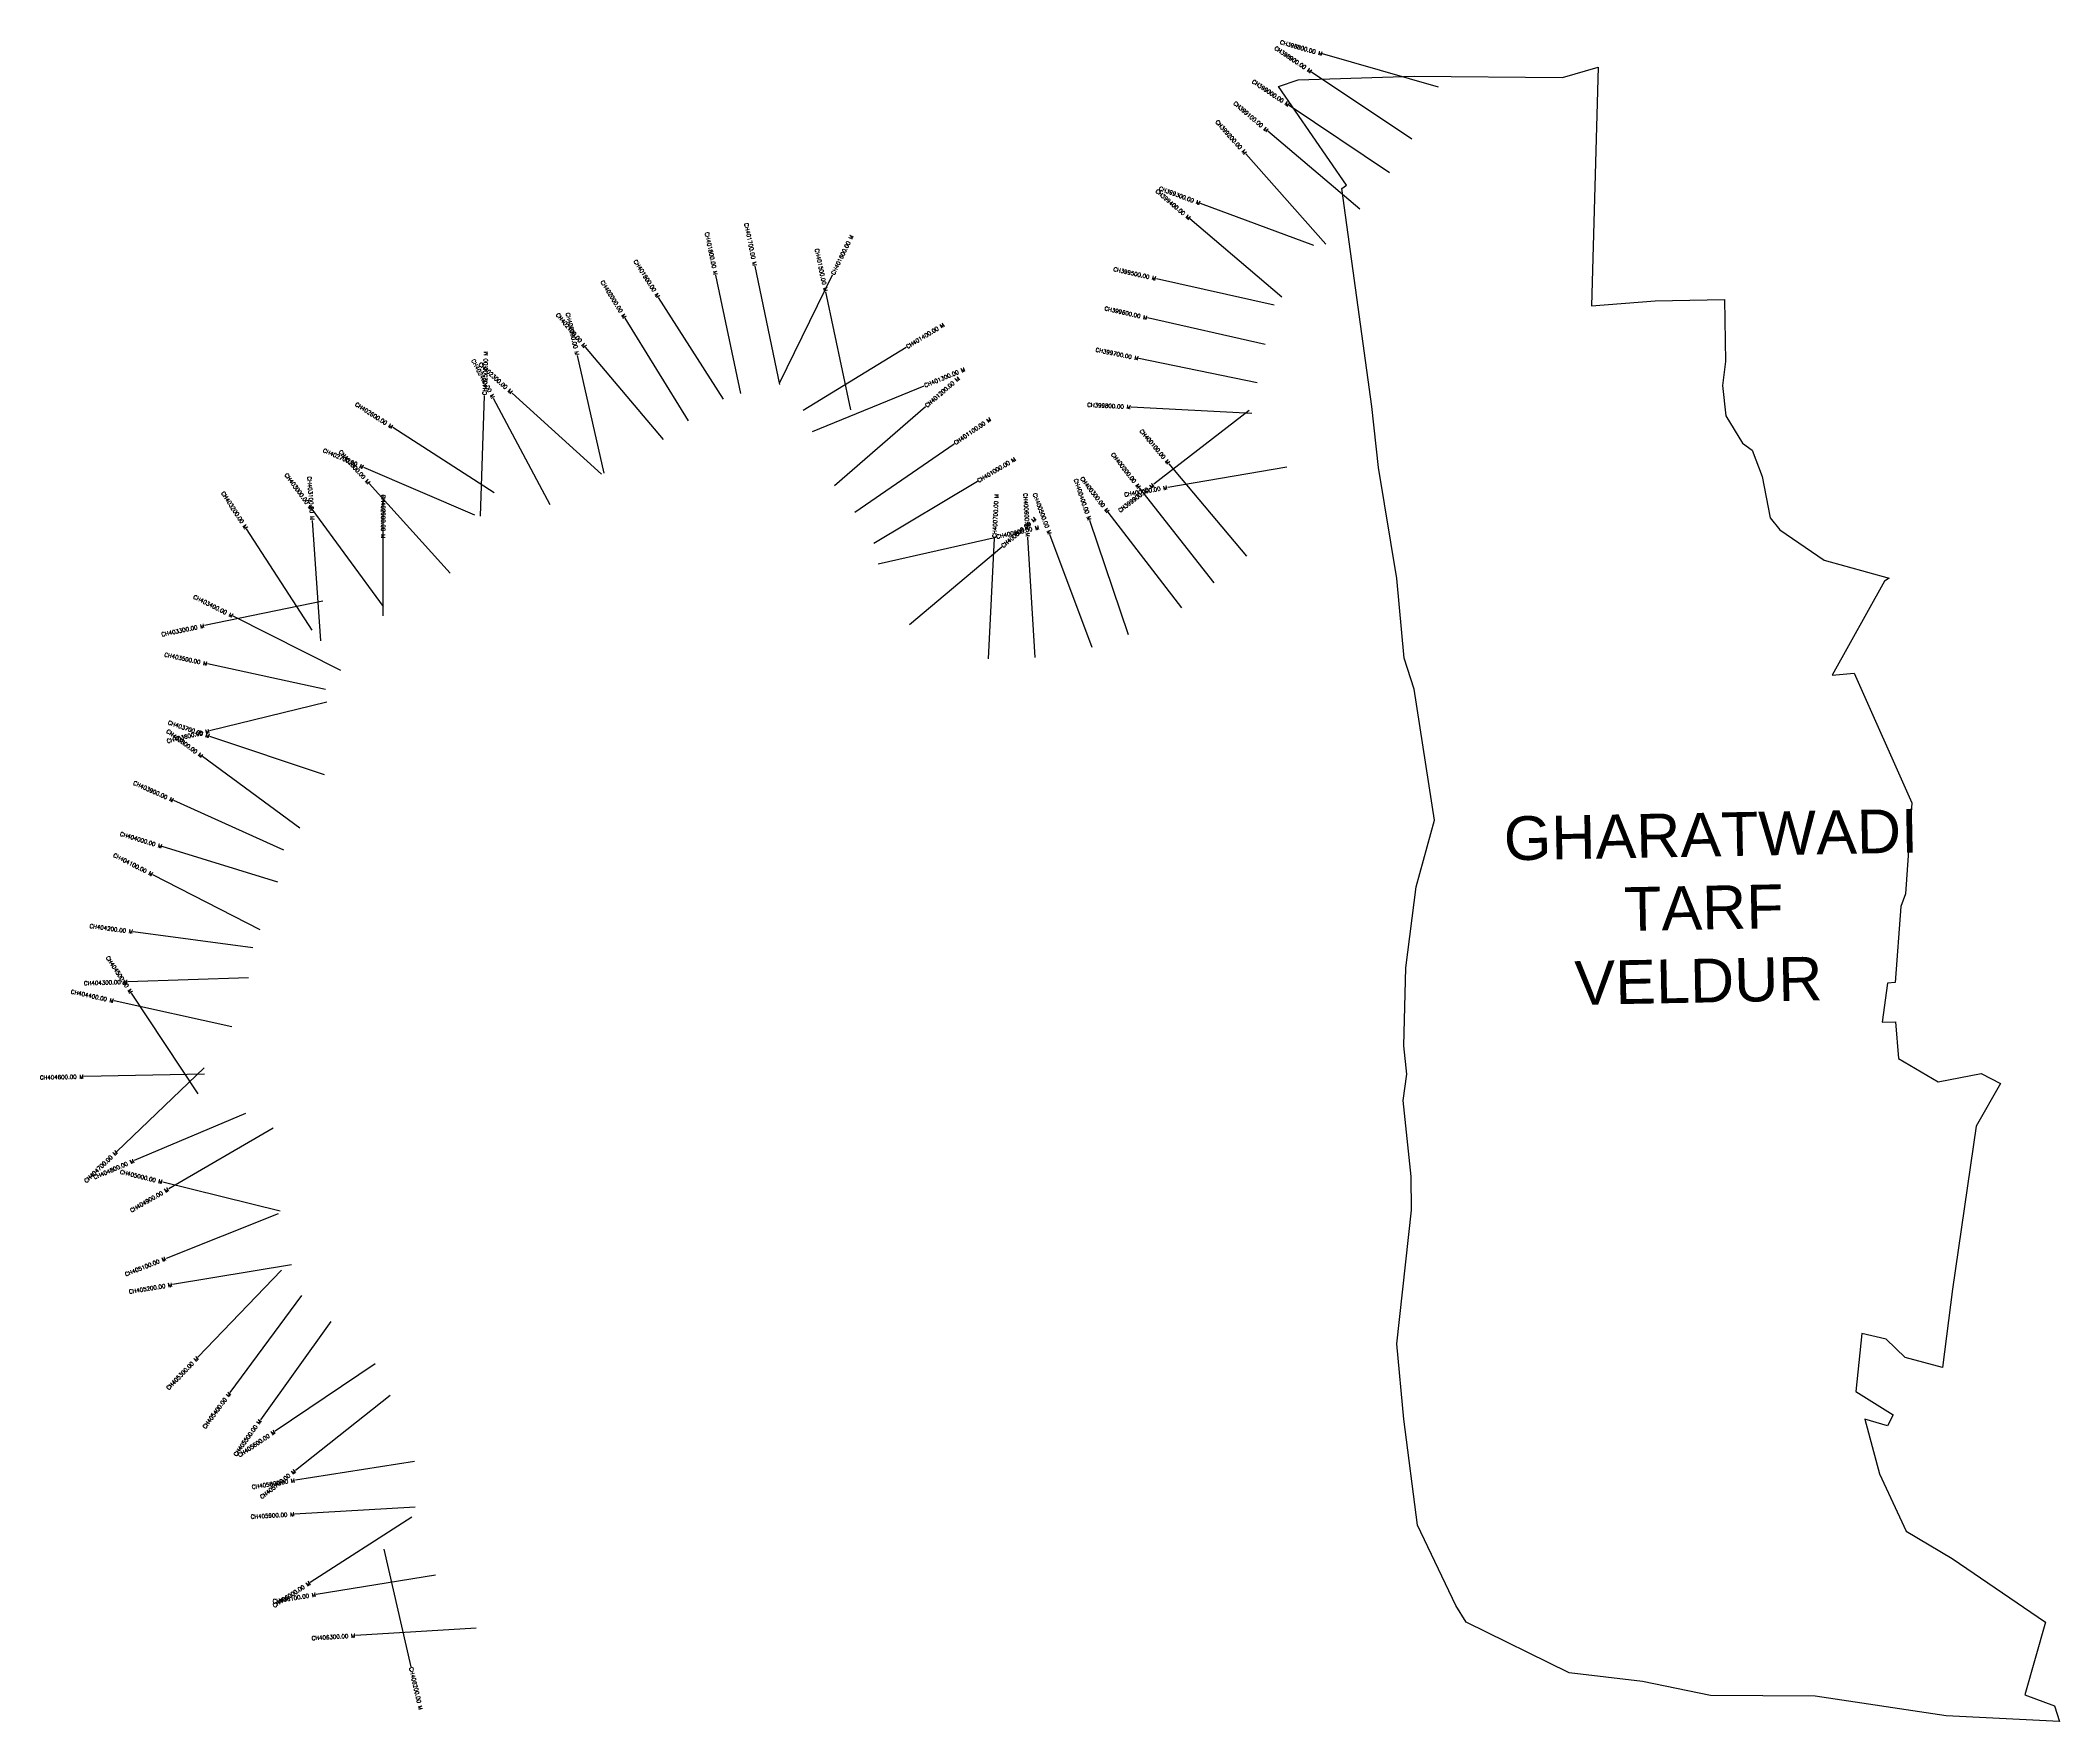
# Model space of a CAD drawing. Header units: metres. Extents: x 302061 to 307079, y 1940496 to 1944673.
import ezdxf
from ezdxf.enums import TextEntityAlignment as Align

# ---------------------------------------------------------------- set-up
doc = ezdxf.new("R2010")
doc.units = ezdxf.units.M
for name, color, linetype in [('CS', 134, 'Continuous'), ('CSMark', 6, 'Continuous'), ('village', 3, 'Continuous'), ('VILLAGE NAME', 250, 'Continuous')]:
    doc.layers.add(name, color=color, linetype=linetype)
doc.styles.get("Standard").update_dxf_attribs({"font": 'simplex.shx'})

msp = doc.modelspace()

# ---------------------------------------------------------------- linework, layer by layer
at = {"layer": 'CS'}
for p, q in [((305535.9, 1944557.2), (305247.4, 1944639.7)), ((305469.3, 1944427.7), (305220.2, 1944594.9)), ((305413.6, 1944344.7), (305164.5, 1944511.8)), ((305339.8, 1944253.9), (305111.3, 1944448.3)), ((305255.7, 1944167.1), (305056.7, 1944391.6)), ((305225.4, 1944164.1), (304944.1, 1944268.3)), ((305146, 1944035.4), (304917.6, 1944229.9)), ((303898.4, 1943818.7), (303837, 1944112.4)), ((303801.3, 1943796.3), (303739.3, 1944089.8)), ((303897.8, 1943821.3), (304029.5, 1944090.8)), ((305127.1, 1944015.1), (304834.5, 1944081.3)), ((303758.1, 1943781.7), (303597.2, 1944034.9)), ((304075, 1943755.2), (304012.9, 1944048.7)), ((303671.7, 1943727.7), (303514, 1943982.8)), ((305105, 1943917.5), (304812.4, 1943983.7)), ((303609.3, 1943681.8), (303415.5, 1943910.8)), ((303956.7, 1943754.5), (304212.8, 1943910.8)), ((303461.6, 1943597.6), (303395.3, 1943890.2)), ((305084.7, 1943822.7), (304790.8, 1943883)), ((303979.3, 1943701.6), (304257, 1943815)), ((303154.8, 1943491.1), (303164.5, 1943790.9)), ((303327.9, 1943519), (303187, 1943783.8)), ((303455.1, 1943595.8), (303232.8, 1943797.2)), ((304033.9, 1943567.2), (304260.8, 1943763.5)), ((305071.2, 1943746.4), (304771.7, 1943762.2)), ((303188.8, 1943549.5), (302936.3, 1943711.4)), ((305065.3, 1943753.6), (304827.8, 1943570.4)), ((304084.5, 1943501.1), (304331.6, 1943671.2)), ((303140, 1943494), (302864.3, 1943612.2)), ((305158.3, 1943612.8), (304862.5, 1943562.7)), ((305059, 1943392), (304865.9, 1943621.6)), ((303079.1, 1943349.5), (302878.1, 1943572.2)), ((304131.9, 1943424.3), (304389.6, 1943577.9)), ((304978, 1943325.5), (304792.4, 1943561.2)), ((302913.6, 1943266.6), (302735.8, 1943508.2)), ((302912.7, 1943243.7), (302912.7, 1943543.7)), ((302736, 1943207.5), (302573, 1943459.4)), ((302757.9, 1943181.4), (302736.7, 1943480.6)), ((304764.8, 1943196), (304668.8, 1943480.2)), ((304897.9, 1943263), (304714.8, 1943500.7)), ((304143.1, 1943373), (304435.7, 1943439.3)), ((304220.9, 1943221.6), (304450, 1943415.2)), ((304416.7, 1943137), (304431.7, 1943436.7)), ((304532.9, 1943139.6), (304515.2, 1943439.1)), ((304674.9, 1943164.4), (304569.9, 1943445.4)), ((302762.3, 1943280.1), (302468.6, 1943219.1)), ((302807.7, 1943108), (302539.5, 1943242.6)), ((302769.1, 1943060.3), (302476, 1943124.1)), ((302772.6, 1943029.1), (302481.2, 1942957.7)), ((302766.3, 1942848.1), (302482, 1942943.9)), ((302705.4, 1942715.9), (302463.6, 1942893.5)), ((302665.6, 1942661), (302392, 1942784.2)), ((302650.4, 1942581.7), (302363.6, 1942669.9)), ((302607.2, 1942463.4), (302340.1, 1942599.9)), ((302588.6, 1942418.3), (302291.3, 1942458.3)), ((302578.1, 1942344.1), (302278.3, 1942334)), ((302452.6, 1942055.4), (302287.1, 1942305.6)), ((302536.6, 1942221.9), (302243.6, 1942286.3)), ((302468.6, 1942104.5), (302168.7, 1942098.3)), ((302467.9, 1942119.8), (302250.8, 1941912.7)), ((302570.3, 1942006.6), (302293.9, 1941889.9)), ((302638.8, 1941970.3), (302379.4, 1941819.7)), ((302656.1, 1941764.2), (302364.9, 1941836.1)), ((302651.9, 1941757.3), (302372.9, 1941646.8)), ((302684.8, 1941630.4), (302388.8, 1941581.5)), ((302659.8, 1941617.3), (302452, 1941401)), ((302709.9, 1941554.6), (302531.8, 1941313.2)), ((302782.2, 1941489.5), (302607.5, 1941245.7)), ((302892.9, 1941384.8), (302644, 1941217.3)), ((302929.8, 1941305.7), (302694.3, 1941119.9)), ((302990.6, 1941142.1), (302694.3, 1941095.4)), ((302992, 1941028.4), (302692.5, 1941011)), ((302983.8, 1941003.7), (302731.4, 1940841.5)), ((302914.1, 1940924.1), (302981.5, 1940631.7)), ((303042.2, 1940859.3), (302746, 1940811.4)), ((303143.4, 1940727.6), (302844, 1940709.3))]:
    msp.add_line(p, q, dxfattribs=at)
at = {"layer": 'village', "color": 4}
msp.add_polyline3d([(305138.1, 1944559.2, 0), (305186.5, 1944575.8, 0), (305474.9, 1944585, 0), (305843.9, 1944581.6, 0), (305932.1, 1944606.6, 0), (305916.2, 1944014, 0), (306073.9, 1944026.3, 0), (306246.2, 1944029.2, 0), (306248.9, 1943875.5, 0), (306241.8, 1943815.9, 0), (306249.6, 1943740.1, 0), (306290.7, 1943672.8, 0), (306315.5, 1943655.3, 0), (306339.8, 1943590.1, 0), (306359.8, 1943487.2, 0), (306384, 1943457.3, 0), (306494.2, 1943381.4, 0), (306655.5, 1943337.2, 0), (306644.3, 1943329.4, 0), (306514.2, 1943096.3, 0), (306568.7, 1943100.9, 0), (306712.1, 1942779, 0), (306696, 1942553, 0), (306684.4, 1942521.2, 0), (306670.2, 1942332.4, 0), (306651.6, 1942330.8, 0), (306637.9, 1942233.3, 0), (306671.7, 1942234.7, 0), (306679, 1942143.5, 0), (306777.2, 1942085.2, 0), (306884, 1942105.9, 0), (306932.7, 1942081.5, 0), (306872.1, 1941975.3, 0), (306813.3, 1941570.1, 0), (306788.2, 1941375.3, 0), (306695, 1941400.7, 0), (306647.8, 1941446.3, 0), (306588.1, 1941459.9, 0), (306573.1, 1941315.6, 0), (306665.2, 1941258.2, 0), (306651.4, 1941230.7, 0), (306595.3, 1941247.5, 0), (306631.2, 1941110.9, 0), (306698.3, 1940968.5, 0), (306812.4, 1940900.8, 0), (307043.8, 1940742.9, 0), (306993.1, 1940561.9, 0), (307066.3, 1940534.9, 0), (307079.3, 1940495.5, 0), (306797.1, 1940509.6, 0), (306471.5, 1940558.6, 0), (306211.7, 1940560.5, 0), (306042.3, 1940594.8, 0), (305860.3, 1940616.5, 0), (305604.2, 1940742.8, 0), (305578.8, 1940783.7, 0), (305483.3, 1940983.6, 0), (305449, 1941247.1, 0), (305432.3, 1941434.6, 0), (305468.1, 1941766.3, 0), (305467.9, 1941849.8, 0), (305447.3, 1942038.9, 0), (305456.5, 1942104.1, 0), (305449.7, 1942174.7, 0), (305454.1, 1942369, 0), (305479.8, 1942569.8, 0), (305525.3, 1942735.8, 0), (305474.7, 1943061, 0), (305449.9, 1943138, 0), (305431.9, 1943336, 0), (305386, 1943612.1, 0), (305369.7, 1943763.9, 0), (305295.4, 1944305.6, 0), (305307.1, 1944313.5, 0), (305138.1, 1944559.2, 0)], close=True, dxfattribs=at)

# ---------------------------------------------------------------- texts
at = {"layer": 'CSMark'}
for s, rotation, p in [('CH398800.00 M', 344.0454, (305246.5, 1944639.9)), ('CH398900.00 M', 326.1386, (305219.4, 1944595.4)), ('CH399000.00 M', 326.1386, (305163.6, 1944512.4)), ('CH399100.00 M', 319.629, (305110.5, 1944448.9)), ('CH399200.00 M', 311.5675, (305056, 1944392.3)), ('CH399300.00 M', 339.6631, (304943.2, 1944268.7)), ('CH399400.00 M', 319.5852, (304916.9, 1944230.6)), ('CH401700.00 M', 281.8016, (303836.8, 1944113.4)), ('CH401800.00 M', 281.9308, (303739.1, 1944090.8)), ('CH401900.00 M', 302.4208, (303596.7, 1944035.7)), ('CH401500.00 M', 281.9587, (304012.7, 1944049.7)), ('CH399500.00 M', 347.2518, (304833.5, 1944081.5)), ('CH402000.00 M', 301.7252, (303513.5, 1943983.7)), ('CH399600.00 M', 347.2518, (304811.4, 1943984)), ('CH402100.00 M', 310.2414, (303414.9, 1943911.5)), ('CH402200.00 M', 282.7663, (303395.1, 1943891.2)), ('CH399700.00 M', 348.4068, (304789.8, 1943883.2)), ('CH402400.00 M', 298.0108, (303186.5, 1943784.7)), ('CH402300.00 M', 317.8165, (303232, 1943797.9)), ('CH402600.00 M', 327.3318, (302935.4, 1943712)), ('CH399800.00 M', 356.9757, (304770.7, 1943762.3)), ('CH402700.00 M', 336.7893, (302863.4, 1943612.6)), ('CH400100.00 M', 310.0464, (304865.3, 1943622.4)), ('CH402800.00 M', 312.0507, (302877.5, 1943573)), ('CH400200.00 M', 308.2036, (304791.8, 1943562)), ('CH403000.00 M', 306.355, (302735.2, 1943509)), ('CH403100.00 M', 274.0515, (302736.6, 1943481.6)), ('CH400400.00 M', 288.6708, (304668.4, 1943481.1)), ('CH400300.00 M', 307.6154, (304714.2, 1943501.5)), ('CH399900.00 M', 37.6388, (304827, 1943569.8)), ('CH400000.00 M', 9.6262, (304861.5, 1943562.5)), ('CH403200.00 M', 302.9125, (302572.5, 1943460.2)), ('CH400600.00 M', 273.3735, (304515.1, 1943440.1)), ('CH400500.00 M', 290.4962, (304569.6, 1943446.4)), ('CH403400.00 M', 333.3586, (302538.6, 1943243)), ('CH403300.00 M', 11.7343, (302467.6, 1943218.9)), ('CH403500.00 M', 347.7345, (302475, 1943124.3)), ('CH403800.00 M', 323.6974, (302462.8, 1942894.1)), ('CH403600.00 M', 13.7714, (302480.2, 1942957.5)), ('CH403700.00 M', 341.3803, (302481, 1942944.2)), ('CH403900.00 M', 335.7671, (302391.1, 1942784.6)), ('CH404000.00 M', 342.8941, (302362.7, 1942670.2)), ('CH404100.00 M', 332.9225, (302339.2, 1942600.4)), ('CH404200.00 M', 352.3279, (302290.3, 1942458.4)), ('CH404500.00 M', 303.5007, (302286.5, 1942306.4)), ('CH404400.00 M', 347.6029, (302242.6, 1942286.5)), ('CH404300.00 M', 1.9373, (302277.3, 1942333.9)), ('CH404600.00 M', 1.1863, (302167.7, 1942098.3)), ('CH404700.00 M', 43.6439, (302250.1, 1941912)), ('CH404800.00 M', 22.8985, (302293, 1941889.5)), ('CH405000.00 M', 346.1419, (302363.9, 1941836.3)), ('CH404900.00 M', 30.1452, (302378.5, 1941819.2)), ('CH405100.00 M', 21.6007, (302372, 1941646.5)), ('CH405200.00 M', 9.3841, (302387.8, 1941581.3)), ('CH405300.00 M', 46.1421, (302451.3, 1941400.3)), ('CH405400.00 M', 53.5681, (302531.2, 1941312.4)), ('CH405500.00 M', 54.3726, (302606.9, 1941244.8)), ('CH405600.00 M', 33.9404, (302643.1, 1941216.7)), ('CH405800.00 M', 8.9504, (302693.3, 1941095.2)), ('CH405700.00 M', 38.2752, (302693.5, 1941119.3)), ('CH405900.00 M', 3.3296, (302691.6, 1941010.9)), ('CH406100.00 M', 9.1805, (302745.1, 1940811.3)), ('CH406000.00 M', 32.7232, (302730.6, 1940840.9)), ('CH406300.00 M', 3.4824, (302843, 1940709.3))]:
    msp.add_text(s, height=10, rotation=rotation, dxfattribs=at).set_placement(p, align=Align.MIDDLE_RIGHT)
for s, rotation, p in [('CH401600.00 M', 63.9555, (304029.9, 1944091.7)), ('CH401400.00 M', 31.3931, (304213.6, 1943911.3)), ('CH402500.00 M', 88.1449, (303164.5, 1943791.9)), ('CH401300.00 M', 22.2267, (304257.9, 1943815.4)), ('CH401200.00 M', 40.8668, (304261.5, 1943764.2)), ('CH401100.00 M', 34.542, (304332.5, 1943671.7)), ('CH401000.00 M', 30.798, (304390.4, 1943578.4)), ('CH402900.00 M', 270, (302912.7, 1943544.7)), ('CH400700.00 M', 87.1444, (304431.7, 1943437.7)), ('CH400900.00 M', 12.7611, (304436.7, 1943439.5)), ('CH400800.00 M', 40.1965, (304450.8, 1943415.8)), ('CH406200.00 M', 282.9862, (302981.7, 1940630.8))]:
    msp.add_text(s, height=10, rotation=rotation, dxfattribs=at).set_placement(p, align=Align.MIDDLE_LEFT)
at = {"layer": 'VILLAGE NAME', "insert": (305696.7, 1942744.4), "char_height": 108.748, "attachment_point": 1, "rotation": 1.1028}
msp.add_mtext_dynamic_manual_height_columns('{\\fArial|b0|i0|c0|p34;GHARATWADI \\P       TARF \\P    VELDUR}', width=1571.314, gutter_width=543.7, heights=[0], dxfattribs=at)

doc.saveas('drawing.dxf')
